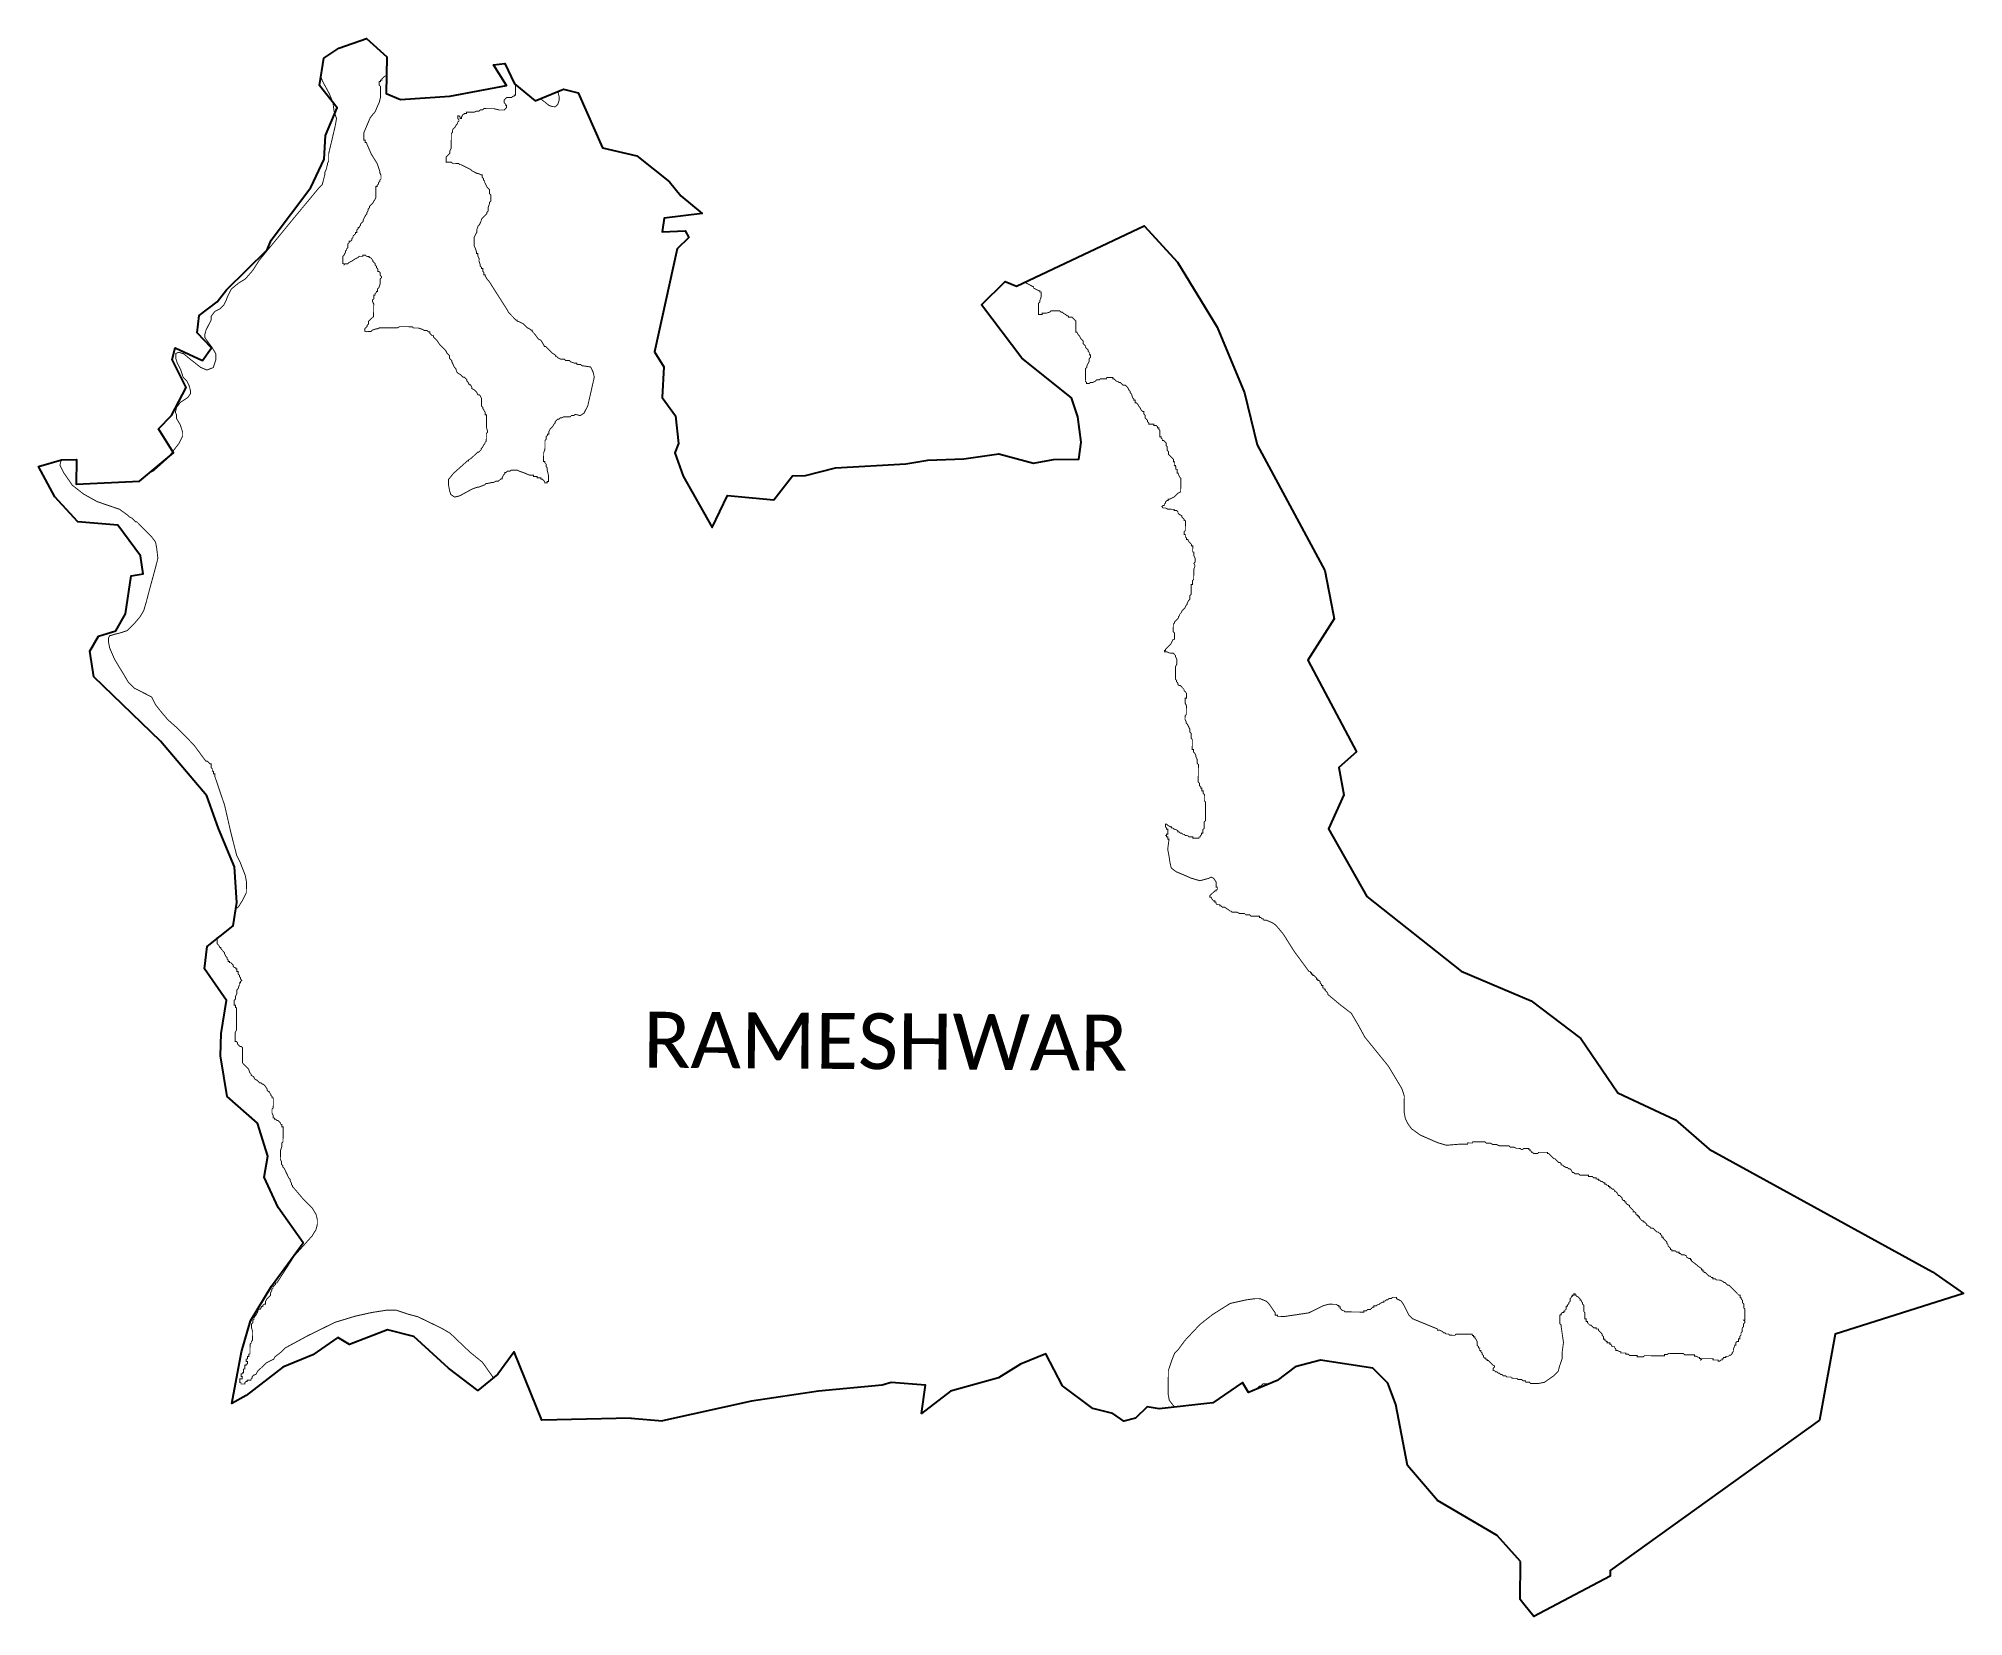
# Model space of a CAD drawing. Header units: metres. Extents: x 319749 to 325959, y 1825850 to 1830940.
import ezdxf

# ---------------------------------------------------------------- set-up
doc = ezdxf.new("R2010")
doc.units = ezdxf.units.M
for name, color, linetype in [('HAZARDS LINE', 1, 'Continuous'), ('village', 3, 'Continuous'), ('VILLAGE NAME', 250, 'Continuous')]:
    doc.layers.add(name, color=color, linetype=linetype)
doc.styles.get("Standard").update_dxf_attribs({"font": 'simplex.shx'})

msp = doc.modelspace()

# ---------------------------------------------------------------- texts
at = {"layer": 'VILLAGE NAME', "insert": (321700.3, 1827801.3), "char_height": 180.345, "attachment_point": 1, "rotation": 359.61391}
msp.add_mtext_dynamic_manual_height_columns('{\\fCalibri|b0|i0|c0|p34;RAMESHWAR}', width=1779.605, gutter_width=901.7, heights=[0], dxfattribs=at)

# ---------------------------------------------------------------- linework, layer by layer
at = {"color": 3, "true_color": 0x00ff00, "flags": 128}
msp.add_lwpolyline([(321659.6, 1826490.3), (321761.3, 1826481.9)], dxfattribs=at)
at = {"layer": 'HAZARDS LINE', "lineweight": 18, "const_width": 3}
for points in [[(320106.5, 1829539.2), (320120.2, 1829545.9), (320164.9, 1829585.8), (320201.6, 1829633.9), (320213.9, 1829658), (320214, 1829670.1), (320206.1, 1829694.3), (320194.2, 1829714.6), (320194.3, 1829726.7), (320190.3, 1829734.8), (320194.5, 1829750.9), (320206.7, 1829766.9), (320231, 1829782.8), (320239.2, 1829794.9), (320239.3, 1829802.9), (320235.4, 1829819.1), (320227.4, 1829835.3), (320215.5, 1829847.5), (320207.6, 1829871.7), (320195.7, 1829896), (320191.8, 1829908.2), (320191.9, 1829924.3), (320200, 1829928.2), (320216.1, 1829924.1), (320236.1, 1829907.8), (320272.2, 1829879.3), (320292.2, 1829871), (320312.5, 1829878.9), (320320.7, 1829903), (320320.9, 1829923.2), (320309, 1829943.5), (320285.1, 1829975.9), (320285.1, 1829984), (320289.3, 1830000.1), (320305.7, 1830032.2), (320305.8, 1830044.3), (320318, 1830060.3), (320334.2, 1830068.2), (320346.4, 1830080.2), (320354.6, 1830096.3), (320358.7, 1830108.4), (320371, 1830132.4), (320395.4, 1830152.4), (320415.6, 1830164.3), (320440, 1830192.3), (320460.5, 1830224.4), (320562.3, 1830348.6), (320651.9, 1830456.7), (320664.1, 1830468.7), (320672.4, 1830500.9), (320672.5, 1830508.9), (320676.5, 1830516.9), (320680.7, 1830533), (320680.7, 1830537.1), (320684.8, 1830545.1), (320685, 1830569.3), (320705.9, 1830657.8), (320710.2, 1830682), (320702.3, 1830706.2), (320698.5, 1830734.5), (320686.7, 1830762.8), (320666.8, 1830799.3), (320659.7, 1830816.2)], [(320871, 1830821), (320864.5, 1830817.8), (320856.4, 1830809.8), (320856.3, 1830805.7), (320852.3, 1830805.8), (320852.3, 1830801.7), (320848.2, 1830801.8), (320848.1, 1830789.7), (320852.1, 1830785.6), (320851.8, 1830749.3), (320847.7, 1830733.2), (320843.6, 1830725.2), (320835.3, 1830705.1), (320819, 1830685.1), (320798.5, 1830636.9), (320798.3, 1830612.7), (320802.3, 1830612.7), (320802.2, 1830604.6), (320806.3, 1830604.6), (320822.1, 1830568.1), (320842, 1830535.7), (320849.8, 1830511.5), (320849.8, 1830507.4), (320853.8, 1830499.3), (320853.7, 1830487.2), (320849.6, 1830483.2), (320849.6, 1830479.2), (320845.5, 1830475.2), (320845.5, 1830471.2), (320841.4, 1830467.2), (320841.4, 1830463.2), (320837.3, 1830463.2), (320837, 1830426.9), (320832.9, 1830418.9), (320828.9, 1830414.9), (320828.8, 1830410.9), (320824.8, 1830406.9), (320816.7, 1830398.9), (320816.6, 1830394.8), (320812.6, 1830390.8), (320812.5, 1830386.8), (320808.4, 1830378.8), (320808.4, 1830374.7), (320804.3, 1830370.7), (320800.2, 1830362.7), (320796.1, 1830354.7), (320796.1, 1830350.6), (320792, 1830346.6), (320788, 1830342.7), (320787.9, 1830338.6), (320783.9, 1830334.6), (320783.8, 1830330.6), (320779.8, 1830330.6), (320779.8, 1830326.6), (320775.7, 1830322.6), (320775.6, 1830314.5), (320771.6, 1830314.6), (320771.6, 1830310.5), (320767.5, 1830306.5), (320763.4, 1830302.5), (320763.4, 1830298.5), (320759.3, 1830294.5), (320759.3, 1830290.5), (320755.3, 1830286.5), (320751.2, 1830286.5), (320751.2, 1830282.5), (320747.1, 1830278.5), (320747, 1830266.4), (320743, 1830262.4), (320742.9, 1830258.4), (320738.9, 1830254.4), (320738.8, 1830250.3), (320734.7, 1830242.3), (320730.7, 1830238.3), (320730.5, 1830214.1), (320734.5, 1830214.1), (320734.5, 1830210), (320738.5, 1830214), (320746.6, 1830214), (320750.6, 1830218), (320758.7, 1830221.9), (320770.9, 1830229.9), (320779, 1830233.9), (320783.1, 1830237.9), (320795.2, 1830237.8), (320795.2, 1830241.8), (320803.3, 1830241.7), (320807.2, 1830237.7), (320815.3, 1830237.6), (320815.3, 1830233.6), (320819.3, 1830233.5), (320823.3, 1830229.5), (320827.3, 1830225.4), (320827.3, 1830221.4), (320835.3, 1830213.2), (320835.2, 1830209.2), (320839.2, 1830205.1), (320839.2, 1830201.1), (320843.2, 1830197), (320843.1, 1830189), (320847.2, 1830188.9), (320851.2, 1830184.9), (320851.1, 1830176.8), (320855.1, 1830172.8), (320855, 1830168.7), (320851, 1830164.7), (320850.9, 1830148.6), (320846.7, 1830136.5), (320842.7, 1830132.5), (320842.6, 1830124.5), (320838.6, 1830124.5), (320838.5, 1830120.5), (320834.5, 1830116.5), (320834.4, 1830112.5), (320830.4, 1830112.5), (320830.3, 1830100.4), (320826.2, 1830096.4), (320826.2, 1830092.4), (320830.2, 1830084.3), (320829.8, 1830043.9), (320825.8, 1830040), (320817.6, 1830032), (320813.6, 1830028), (320813.5, 1830019.9), (320809.4, 1830015.9), (320809.4, 1830011.9), (320805.3, 1830007.9), (320801.3, 1830003.9), (320801.2, 1829995.8), (320805.2, 1829995.8), (320821.4, 1829995.6), (320825.4, 1829999.6), (320837.5, 1830003.6), (320841.6, 1830003.5), (320849.7, 1830007.5), (320906.1, 1830007), (320914.2, 1830011), (320954.5, 1830010.7), (320958.5, 1830006.6), (320974.6, 1830006.5), (320986.7, 1830002.3), (320994.7, 1829998.2), (321002.8, 1829998.2), (321006.8, 1829994.1), (321010.8, 1829994.1), (321010.8, 1829990), (321014.8, 1829986), (321018.8, 1829981.9), (321022.8, 1829981.9), (321022.8, 1829977.8), (321030.8, 1829969.7), (321034.8, 1829965.6), (321042.7, 1829953.5), (321050.7, 1829945.3), (321054.7, 1829941.3), (321058.7, 1829937.2), (321062.7, 1829933.2), (321066.7, 1829925.1), (321070.7, 1829921), (321074.7, 1829916.9), (321074.6, 1829908.9), (321078.6, 1829904.8), (321082.6, 1829900.7), (321082.6, 1829896.7), (321090.5, 1829880.5), (321094.5, 1829876.4), (321098.4, 1829864.3), (321102.4, 1829860.2), (321110.4, 1829856.1), (321118.4, 1829848), (321122.5, 1829848), (321130.5, 1829839.9), (321130.4, 1829835.8), (321134.4, 1829831.8), (321138.4, 1829823.7), (321142.4, 1829823.6), (321146.4, 1829815.5), (321146.3, 1829811.5), (321154.4, 1829807.4), (321158.4, 1829803.3), (321162.4, 1829799.3), (321166.3, 1829791.2), (321170.4, 1829791.1), (321174.4, 1829787.1), (321178.3, 1829779), (321178.3, 1829774.9), (321178.2, 1829762.9), (321178.1, 1829754.8), (321182.1, 1829750.7), (321182.1, 1829746.7), (321190, 1829734.5), (321190, 1829726.5), (321194, 1829726.4), (321193.9, 1829718.4), (321193.9, 1829714.3), (321193.9, 1829710.3), (321193.8, 1829702.2), (321193.7, 1829690.2), (321193.7, 1829686.1), (321197.6, 1829674), (321197.6, 1829670), (321193.5, 1829666), (321193.4, 1829653.9), (321193.4, 1829649.8), (321193.3, 1829645.8), (321193.3, 1829641.8), (321189.2, 1829637.8), (321189.2, 1829633.7), (321185.1, 1829629.7), (321181, 1829621.7), (321177, 1829617.7), (321176.9, 1829613.7), (321172.9, 1829609.7), (321168.8, 1829605.7), (321164.8, 1829605.7), (321160.7, 1829601.7), (321156.7, 1829597.7), (321152.6, 1829593.7), (321144.5, 1829585.7), (321136.4, 1829581.8), (321136.3, 1829577.7), (321132.3, 1829577.8), (321087.6, 1829537.8), (321071.3, 1829517.8), (321071.2, 1829501.7), (321075.1, 1829481.5), (321079, 1829469.4), (321091, 1829461.2), (321107.2, 1829465.1), (321143.6, 1829484.9), (321151.7, 1829488.9), (321163.8, 1829492.8), (321167.9, 1829492.8), (321188.1, 1829500.7), (321192.2, 1829504.7), (321196.2, 1829504.7), (321212.4, 1829508.6), (321216.4, 1829508.5), (321224.5, 1829512.5), (321228.5, 1829512.5), (321232.5, 1829512.4), (321236.6, 1829516.4), (321240.7, 1829520.4), (321244.7, 1829520.4), (321244.7, 1829524.4), (321248.8, 1829532.5), (321252.9, 1829536.5), (321252.9, 1829540.5), (321257, 1829540.4), (321261, 1829544.4), (321265.1, 1829544.4), (321269.1, 1829544.4), (321273.2, 1829548.4), (321277.2, 1829548.3), (321281.2, 1829548.3), (321285.2, 1829548.3), (321289.3, 1829548.2), (321293.3, 1829548.2), (321301.3, 1829544.1), (321313.4, 1829540), (321333.5, 1829531.7), (321345.6, 1829531.6), (321345.5, 1829527.6), (321353.6, 1829527.5), (321357.6, 1829527.5), (321357.6, 1829523.5), (321361.6, 1829523.5), (321369.7, 1829523.4), (321369.7, 1829519.4), (321373.7, 1829519.3), (321377.7, 1829515.3), (321381.7, 1829511.2), (321381.6, 1829507.2), (321385.7, 1829507.1), (321389.7, 1829507.1), (321389.7, 1829511.1), (321393.8, 1829511.1), (321393.8, 1829515.1), (321393.8, 1829519.1), (321393.9, 1829523.2), (321393.9, 1829531.2), (321390, 1829547.4), (321390.1, 1829551.4), (321390.1, 1829555.5), (321386.1, 1829559.5), (321386.1, 1829563.6), (321386.2, 1829567.6), (321382.2, 1829571.7), (321382.2, 1829575.7), (321378.2, 1829575.7), (321378.2, 1829579.8), (321378.3, 1829583.8), (321378.3, 1829587.8), (321378.3, 1829591.9), (321378.4, 1829603.9), (321382.6, 1829616), (321382.7, 1829636.2), (321382.8, 1829644.2), (321386.9, 1829648.2), (321386.9, 1829652.3), (321386.9, 1829656.3), (321391, 1829660.3), (321391, 1829664.3), (321395.1, 1829664.3), (321395.1, 1829672.3), (321399.2, 1829680.4), (321407.3, 1829688.4), (321411.4, 1829696.4), (321415.5, 1829700.4), (321415.5, 1829704.4), (321419.6, 1829708.4), (321423.7, 1829712.4), (321427.7, 1829712.4), (321431.8, 1829716.4), (321435.8, 1829716.4), (321443.9, 1829720.3), (321447.9, 1829720.3), (321452, 1829720.3), (321456, 1829720.2), (321460, 1829720.2), (321464, 1829720.2), (321468.1, 1829724.2), (321476.2, 1829724.1), (321480.2, 1829728.1), (321496.3, 1829723.9), (321508.5, 1829731.9), (321520.8, 1829756), (321529.1, 1829792.2), (321541.7, 1829848.5), (321537.8, 1829864.7), (321529.9, 1829880.9), (321501.7, 1829885.1), (321497.7, 1829889.2), (321493.7, 1829889.2), (321485.6, 1829889.3), (321485.6, 1829893.3), (321477.6, 1829893.4), (321465.5, 1829897.5), (321461.5, 1829901.6), (321457.5, 1829901.6), (321453.5, 1829901.7), (321449.4, 1829901.7), (321445.4, 1829905.8), (321441.4, 1829905.8), (321437.4, 1829905.8), (321433.3, 1829905.9), (321425.3, 1829910), (321421.3, 1829914), (321417.3, 1829914.1), (321417.3, 1829918.1), (321405.3, 1829926.3), (321401.3, 1829930.3), (321397.3, 1829934.4), (321389.3, 1829942.5), (321385.3, 1829946.6), (321381.3, 1829946.6), (321377.3, 1829954.7), (321369.4, 1829966.9), (321361.3, 1829971), (321349.4, 1829987.2), (321341.4, 1829995.3), (321341.4, 1829999.4), (321337.4, 1829999.4), (321333.4, 1830003.5), (321325.4, 1830007.6), (321313.4, 1830019.8), (321305.3, 1830023.9), (321297.3, 1830028), (321293.3, 1830028), (321293.3, 1830032), (321289.3, 1830032.1), (321277.3, 1830044.3), (321273.3, 1830048.3), (321269.3, 1830052.4), (321265.3, 1830056.4), (321261.3, 1830064.5), (321209.6, 1830145.6), (321201.6, 1830157.8), (321197.6, 1830161.8), (321189.7, 1830174), (321189.7, 1830178), (321185.7, 1830178.1), (321185.7, 1830186.1), (321181.8, 1830190.2), (321181.8, 1830198.3), (321177.8, 1830198.3), (321177.8, 1830202.3), (321173.8, 1830206.4), (321173.9, 1830210.4), (321169.9, 1830222.5), (321170, 1830230.6), (321166, 1830238.7), (321166.1, 1830242.7), (321166.1, 1830246.8), (321162.1, 1830246.8), (321162.1, 1830250.8), (321158.2, 1830263), (321154.2, 1830271.1), (321154.2, 1830275.1), (321154.3, 1830279.1), (321154.3, 1830283.2), (321154.3, 1830287.2), (321154.4, 1830291.2), (321154.4, 1830299.3), (321158.5, 1830307.3), (321162.6, 1830315.3), (321162.7, 1830323.4), (321166.8, 1830335.5), (321170.9, 1830339.5), (321175, 1830347.5), (321179.1, 1830359.6), (321183.2, 1830363.5), (321191.3, 1830371.5), (321195.4, 1830375.5), (321195.4, 1830379.6), (321199.5, 1830383.6), (321199.5, 1830387.6), (321199.6, 1830395.7), (321203.7, 1830407.7), (321203.8, 1830411.8), (321207.8, 1830415.8), (321207.9, 1830423.8), (321208, 1830431.9), (321208, 1830435.9), (321204, 1830440), (321204, 1830444), (321204.1, 1830452.1), (321200.1, 1830456.1), (321196.1, 1830460.2), (321192.1, 1830468.3), (321188.2, 1830476.4), (321188.2, 1830480.4), (321184.2, 1830484.5), (321184.2, 1830488.5), (321180.2, 1830492.6), (321180.3, 1830496.6), (321180.3, 1830500.7), (321176.3, 1830500.7), (321168.2, 1830504.8), (321164.2, 1830504.8), (321156.2, 1830508.9), (321148.2, 1830513), (321144.2, 1830517.1), (321128.1, 1830525.3), (321112, 1830533.5), (321108, 1830533.5), (321104, 1830537.6), (321100, 1830537.6), (321091.9, 1830537.7), (321087.9, 1830537.7), (321083.9, 1830537.7), (321079.9, 1830541.8), (321071.8, 1830541.9), (321067.8, 1830541.9), (321063.7, 1830541.9), (321063.8, 1830546), (321063.8, 1830550), (321063.8, 1830554), (321063.9, 1830558.1), (321067.9, 1830562.1), (321072, 1830566.1), (321076.1, 1830570.1), (321076.1, 1830578.1), (321080.2, 1830586.2), (321080.3, 1830590.2), (321080.3, 1830594.2), (321080.3, 1830598.2), (321080.4, 1830602.3), (321080.4, 1830606.3), (321080.4, 1830610.3), (321080.5, 1830614.4), (321080.5, 1830618.4), (321080.5, 1830622.4), (321080.6, 1830626.5), (321080.6, 1830634.5), (321084.7, 1830638.5), (321084.8, 1830646.6), (321088.8, 1830650.6), (321092.9, 1830654.6), (321097, 1830662.6), (321101.1, 1830666.6), (321101.1, 1830670.6), (321105.2, 1830674.6), (321105.2, 1830678.7), (321101.2, 1830682.7), (321101.2, 1830686.8), (321101.3, 1830690.8), (321105.3, 1830690.8), (321109.3, 1830686.7), (321109.3, 1830682.7), (321113.3, 1830682.6), (321113.3, 1830686.7), (321117.4, 1830694.7), (321121.5, 1830694.7), (321121.5, 1830698.7), (321129.6, 1830698.6), (321129.6, 1830702.7), (321133.6, 1830702.6), (321137.6, 1830702.6), (321145.7, 1830702.5), (321153.8, 1830702.5), (321161.9, 1830706.4), (321165.9, 1830706.4), (321169.9, 1830706.4), (321174, 1830710.4), (321178, 1830710.3), (321182.1, 1830710.3), (321186.1, 1830714.3), (321190.1, 1830714.3), (321194.2, 1830714.2), (321198.2, 1830714.2), (321202.2, 1830714.2), (321206.3, 1830714.1), (321210.3, 1830714.1), (321214.3, 1830714.1), (321218.4, 1830714), (321234.5, 1830709.9), (321242.5, 1830709.8), (321246.5, 1830709.8), (321250.6, 1830709.7), (321254.6, 1830713.7), (321258.7, 1830717.7), (321258.7, 1830721.7), (321258.8, 1830725.8), (321254.7, 1830725.8), (321254.8, 1830729.8), (321250.8, 1830733.9), (321250.8, 1830737.9), (321250.8, 1830742), (321254.9, 1830746), (321259, 1830750), (321263, 1830749.9), (321267, 1830749.9), (321271.1, 1830749.9), (321275.1, 1830749.8), (321279.2, 1830753.8), (321283.2, 1830753.8), (321283.2, 1830757.8), (321287.3, 1830757.8), (321287.3, 1830761.8), (321287.3, 1830765.9), (321287.4, 1830769.9), (321287.5, 1830782), (321287.5, 1830786), (321287.5, 1830790), (321287.5, 1830791.9)], [(321368.1, 1830746.4), (321395.8, 1830724.6), (321407.9, 1830720.5), (321415.9, 1830720.4), (321424.1, 1830728.4), (321428.2, 1830740.5), (321428.3, 1830752.6), (321424.4, 1830768.7), (321423.8, 1830769.3)], [(322929.9, 1830154), (322951, 1830143.2), (322959.1, 1830139.1), (322959, 1830135.1), (322975.1, 1830126.9), (322979.1, 1830126.8), (322979.1, 1830122.8), (322983.1, 1830122.8), (322983.1, 1830118.7), (322983, 1830114.7), (322983, 1830110.7), (322983, 1830106.6), (322978.8, 1830094.6), (322978.8, 1830090.6), (322974.7, 1830086.6), (322974.7, 1830078.5), (322974.6, 1830074.5), (322974.6, 1830066.4), (322974.5, 1830058.3), (322974.5, 1830054.3), (322974.4, 1830050.3), (322978.5, 1830050.2), (322982.5, 1830050.2), (322986.5, 1830050.2), (322986.6, 1830054.2), (322994.6, 1830054.1), (322998.7, 1830054.1), (323010.8, 1830058), (323014.9, 1830062), (323018.9, 1830062), (323022.9, 1830062), (323026.9, 1830061.9), (323031, 1830061.9), (323035, 1830061.9), (323039, 1830061.8), (323043.1, 1830061.8), (323047.1, 1830057.7), (323051.1, 1830057.7), (323055.1, 1830053.6), (323063.1, 1830049.5), (323067.1, 1830045.5), (323071.2, 1830045.4), (323071.1, 1830041.4), (323075.2, 1830041.4), (323079.2, 1830041.3), (323083.2, 1830041.3), (323087.2, 1830037.2), (323091.2, 1830033.2), (323095.2, 1830029.1), (323095.2, 1830025.1), (323095.1, 1830021), (323095.1, 1830017), (323095.1, 1830013), (323095, 1830009), (323095, 1830004.9), (323095, 1830000.9), (323094.9, 1829996.9), (323094.9, 1829992.8), (323098.9, 1829992.8), (323102.9, 1829984.7), (323106.9, 1829980.6), (323110.9, 1829972.5), (323114.9, 1829968.5), (323118.9, 1829964.4), (323118.8, 1829956.3), (323122.8, 1829952.3), (323126.8, 1829948.2), (323126.7, 1829944.2), (323130.7, 1829940.1), (323134.7, 1829936), (323134.7, 1829932), (323138.7, 1829928), (323138.7, 1829923.9), (323138.6, 1829919.9), (323142.7, 1829919.9), (323142.6, 1829915.8), (323142.6, 1829911.8), (323138.5, 1829907.8), (323138.5, 1829903.8), (323138.5, 1829899.7), (323130.3, 1829883.7), (323130.2, 1829879.6), (323126.2, 1829875.6), (323126.1, 1829871.6), (323126.1, 1829863.5), (323126, 1829859.5), (323126, 1829855.5), (323125.9, 1829847.4), (323125.9, 1829843.4), (323125.8, 1829835.3), (323129.8, 1829831.3), (323129.8, 1829827.2), (323133.8, 1829827.2), (323137.9, 1829827.2), (323141.9, 1829831.2), (323146, 1829831.1), (323150, 1829831.1), (323158.1, 1829835.1), (323162.2, 1829839.1), (323166.2, 1829839), (323170.2, 1829839), (323174.3, 1829843), (323178.3, 1829843), (323182.3, 1829842.9), (323186.4, 1829842.9), (323190.4, 1829842.9), (323194.4, 1829842.8), (323194.5, 1829846.9), (323202.5, 1829846.8), (323206.6, 1829846.7), (323210.6, 1829846.7), (323214.6, 1829846.7), (323214.6, 1829842.7), (323218.6, 1829842.6), (323222.6, 1829838.6), (323226.6, 1829834.5), (323230.6, 1829834.5), (323234.6, 1829830.4), (323238.7, 1829830.4), (323242.7, 1829826.3), (323246.7, 1829822.2), (323250.7, 1829822.2), (323254.7, 1829822.2), (323258.7, 1829818.1), (323262.7, 1829814), (323266.7, 1829805.9), (323270.7, 1829801.9), (323270.6, 1829797.8), (323274.6, 1829793.8), (323278.6, 1829781.6), (323282.6, 1829777.6), (323282.5, 1829773.5), (323286.6, 1829773.5), (323286.5, 1829765.4), (323290.5, 1829765.4), (323294.5, 1829761.3), (323298.5, 1829753.3), (323302.5, 1829749.2), (323306.5, 1829741.1), (323310.5, 1829737), (323314.5, 1829737), (323314.4, 1829728.9), (323318.4, 1829724.9), (323318.3, 1829716.8), (323322.3, 1829712.7), (323326.3, 1829708.7), (323326.3, 1829704.6), (323330.3, 1829700.6), (323330.3, 1829696.5), (323334.3, 1829696.5), (323338.3, 1829696.5), (323342.4, 1829696.4), (323346.4, 1829696.4), (323346.4, 1829692.4), (323350.4, 1829692.3), (323354.4, 1829692.3), (323358.4, 1829688.2), (323358.4, 1829684.2), (323362.4, 1829684.2), (323362.4, 1829680.1), (323366.4, 1829676.1), (323366.3, 1829668), (323366.2, 1829655.9), (323370.2, 1829655.9), (323370.2, 1829651.9), (323374.2, 1829647.8), (323374.2, 1829643.8), (323378.2, 1829643.7), (323382.2, 1829639.7), (323386.2, 1829635.6), (323386.2, 1829631.6), (323386.1, 1829627.5), (323390.1, 1829623.5), (323390.1, 1829615.4), (323390, 1829611.4), (323394, 1829607.3), (323394, 1829603.3), (323394, 1829599.2), (323398, 1829595.2), (323406, 1829587.1), (323409.9, 1829583), (323409.9, 1829579), (323409.9, 1829574.9), (323413.9, 1829574.9), (323413.9, 1829570.9), (323413.8, 1829566.8), (323413.8, 1829562.8), (323417.8, 1829562.8), (323413.8, 1829562.8), (323417.8, 1829558.7), (323417.8, 1829554.7), (323417.7, 1829550.7), (323421.8, 1829550.6), (323421.7, 1829542.6), (323421.7, 1829538.5), (323425.7, 1829538.5), (323425.7, 1829534.5), (323429.6, 1829526.4), (323433.6, 1829522.3), (323433.6, 1829518.3), (323433.5, 1829510.2), (323433.5, 1829506.2), (323433.4, 1829498.1), (323433.4, 1829494.1), (323433.4, 1829490.1), (323433.3, 1829486), (323433.3, 1829482), (323433.3, 1829478), (323425.2, 1829474), (323421.1, 1829470), (323413, 1829462), (323404.9, 1829458), (323396.8, 1829454.1), (323392.7, 1829454.1), (323392.7, 1829450.1), (323388.7, 1829450.1), (323384.6, 1829446.1), (323384.6, 1829442.1), (323380.5, 1829438.1), (323380.5, 1829434.1), (323376.5, 1829434.1), (323372.4, 1829430.1), (323376.4, 1829426), (323384.5, 1829426), (323392.5, 1829421.9), (323400.5, 1829421.8), (323408.6, 1829421.7), (323412.6, 1829421.7), (323412.6, 1829417.7), (323416.6, 1829417.6), (323420.7, 1829417.6), (323424.7, 1829413.5), (323424.6, 1829409.5), (323428.6, 1829405.4), (323436.7, 1829401.3), (323436.6, 1829397.3), (323440.6, 1829393.2), (323444.6, 1829389.2), (323444.6, 1829385.1), (323448.6, 1829385.1), (323448.6, 1829381.1), (323448.5, 1829377), (323448.5, 1829373), (323448.4, 1829365), (323448.4, 1829360.9), (323448.4, 1829356.9), (323448.3, 1829352.9), (323444.3, 1829348.9), (323444.2, 1829344.8), (323444.2, 1829340.8), (323448.2, 1829340.8), (323448.2, 1829336.7), (323448.2, 1829332.7), (323452.2, 1829328.6), (323452.1, 1829324.6), (323456.2, 1829324.6), (323460.1, 1829316.5), (323464.1, 1829312.4), (323468.1, 1829308.3), (323468.1, 1829304.3), (323472.1, 1829304.3), (323472.1, 1829296.2), (323472, 1829292.2), (323472, 1829284.1), (323476, 1829284.1), (323476, 1829280.1), (323475.9, 1829276), (323475.9, 1829272), (323479.9, 1829263.9), (323479.8, 1829259.9), (323479.8, 1829255.8), (323479.7, 1829251.8), (323475.7, 1829247.8), (323479.6, 1829239.7), (323475.5, 1829227.6), (323475.5, 1829223.6), (323475.3, 1829207.5), (323475.3, 1829203.5), (323475.3, 1829199.4), (323475.2, 1829195.4), (323471.2, 1829191.4), (323471.1, 1829183.3), (323471.1, 1829179.3), (323467.1, 1829179.3), (323467, 1829175.3), (323467, 1829171.3), (323466.9, 1829159.2), (323466.9, 1829155.1), (323466.8, 1829151.1), (323466.8, 1829147.1), (323462.7, 1829143.1), (323462.7, 1829139.1), (323462.7, 1829135), (323462.6, 1829131), (323458.6, 1829127), (323454.5, 1829119), (323454.4, 1829114.9), (323450.4, 1829110.9), (323446.3, 1829102.9), (323438.1, 1829094.9), (323434, 1829086.9), (323430, 1829082.9), (323429.9, 1829078.8), (323425.9, 1829074.9), (323425.8, 1829070.8), (323417.7, 1829062.8), (323413.6, 1829058.8), (323413.6, 1829054.8), (323409.5, 1829050.8), (323409.5, 1829046.8), (323409.5, 1829042.7), (323409.4, 1829038.7), (323409.4, 1829034.7), (323409.4, 1829030.6), (323409.3, 1829026.6), (323413.3, 1829022.5), (323413.3, 1829014.5), (323413.2, 1829010.4), (323413.2, 1829006.4), (323413.2, 1829002.4), (323409.1, 1829002.4), (323405, 1828994.4), (323400.9, 1828986.4), (323396.9, 1828982.4), (323392.8, 1828978.4), (323388.8, 1828974.4), (323384.7, 1828970.4), (323384.7, 1828966.3), (323380.6, 1828966.4), (323380.6, 1828962.3), (323384.6, 1828962.3), (323388.7, 1828962.3), (323396.7, 1828958.2), (323400.7, 1828958.1), (323404.7, 1828958.1), (323408.8, 1828958.1), (323412.8, 1828954), (323416.8, 1828949.9), (323416.7, 1828945.9), (323420.7, 1828937.8), (323420.7, 1828933.8), (323420.6, 1828921.7), (323416.5, 1828913.7), (323416.4, 1828905.6), (323416.4, 1828901.6), (323416.3, 1828897.5), (323416.3, 1828893.5), (323416.3, 1828889.5), (323416.2, 1828885.4), (323416.2, 1828881.4), (323416.2, 1828877.4), (323416.1, 1828873.3), (323420.1, 1828869.3), (323420.1, 1828865.2), (323424.1, 1828861.2), (323424.1, 1828857.1), (323428.1, 1828853.1), (323432.1, 1828853.1), (323436.1, 1828849), (323440.1, 1828844.9), (323444.1, 1828840.9), (323444, 1828836.8), (323448, 1828832.8), (323452, 1828828.7), (323452, 1828824.7), (323452, 1828820.6), (323451.9, 1828816.6), (323451.9, 1828812.6), (323447.9, 1828812.6), (323447.8, 1828808.6), (323447.8, 1828804.5), (323447.8, 1828800.5), (323447.7, 1828796.5), (323451.7, 1828788.4), (323451.7, 1828784.3), (323451.6, 1828776.3), (323451.6, 1828772.3), (323451.5, 1828768.2), (323451.5, 1828760.2), (323447.4, 1828756.2), (323447.4, 1828752.1), (323447.3, 1828748.1), (323447.3, 1828744.1), (323451.3, 1828736), (323451.2, 1828731.9), (323455.2, 1828727.9), (323463.2, 1828711.7), (323463.1, 1828703.6), (323467.1, 1828699.6), (323467.1, 1828695.5), (323467, 1828691.5), (323467, 1828687.5), (323467, 1828683.4), (323470.9, 1828679.4), (323470.9, 1828675.3), (323470.9, 1828671.3), (323470.8, 1828667.3), (323470.8, 1828663.2), (323470.8, 1828659.2), (323470.7, 1828655.2), (323470.7, 1828651.1), (323470.7, 1828647.1), (323474.7, 1828647.1), (323474.7, 1828643), (323474.6, 1828639), (323478.6, 1828634.9), (323482.6, 1828626.9), (323482.6, 1828622.8), (323486.5, 1828614.7), (323486.5, 1828610.7), (323486.5, 1828606.7), (323486.4, 1828602.6), (323490.4, 1828598.6), (323490.4, 1828594.5), (323490.4, 1828590.5), (323490.3, 1828586.5), (323490.3, 1828582.4), (323490.3, 1828578.4), (323490.2, 1828574.4), (323490.2, 1828570.3), (323490.1, 1828558.2), (323490.1, 1828554.2), (323490, 1828546.2), (323490, 1828542.1), (323494, 1828538.1), (323493.9, 1828534), (323493.9, 1828530), (323497.9, 1828525.9), (323497.9, 1828521.9), (323501.9, 1828521.9), (323501.9, 1828517.8), (323501.8, 1828513.8), (323505.8, 1828513.8), (323505.8, 1828509.7), (323505.8, 1828505.7), (323509.8, 1828501.6), (323509.7, 1828497.6), (323509.7, 1828493.6), (323509.7, 1828489.5), (323509.6, 1828485.5), (323509.6, 1828481.5), (323513.6, 1828477.4), (323513.6, 1828473.4), (323513.5, 1828469.4), (323513.5, 1828465.3), (323513.5, 1828461.3), (323513.4, 1828457.3), (323513.4, 1828453.2), (323513.4, 1828449.2), (323513.3, 1828445.2), (323513.3, 1828441.1), (323513.3, 1828437.1), (323513.2, 1828433.1), (323513.2, 1828429), (323513.2, 1828425), (323513.1, 1828421), (323513.1, 1828416.9), (323509, 1828412.9), (323509, 1828408.9), (323509, 1828404.9), (323508.9, 1828400.9), (323508.9, 1828396.8), (323508.9, 1828392.8), (323504.8, 1828388.8), (323504.8, 1828384.8), (323504.7, 1828380.7), (323504.7, 1828376.7), (323500.7, 1828376.7), (323500.6, 1828372.7), (323496.6, 1828368.7), (323496.5, 1828364.7), (323492.5, 1828364.7), (323492.5, 1828360.7), (323488.5, 1828360.7), (323484.4, 1828360.7), (323480.4, 1828360.8), (323476.4, 1828360.8), (323472.3, 1828360.8), (323472.4, 1828364.9), (323468.3, 1828364.9), (323464.3, 1828364.9), (323460.3, 1828365), (323456.3, 1828369), (323452.2, 1828369.1), (323448.2, 1828369.1), (323444.2, 1828373.2), (323440.2, 1828373.2), (323436.2, 1828377.3), (323432.2, 1828377.3), (323428.2, 1828381.4), (323424.1, 1828381.4), (323424.2, 1828385.4), (323416.1, 1828389.5), (323412.1, 1828389.6), (323408.1, 1828393.6), (323404.1, 1828393.7), (323404.1, 1828397.7), (323400.1, 1828397.7), (323392, 1828401.8), (323388, 1828405.9), (323384, 1828405.9), (323384, 1828401.9), (323383.9, 1828397.9), (323387.9, 1828393.8), (323387.9, 1828389.8), (323391.9, 1828389.7), (323391.9, 1828381.7), (323391.8, 1828377.6), (323391.8, 1828373.6), (323387.8, 1828373.6), (323387.7, 1828369.6), (323383.7, 1828369.6), (323387.7, 1828369.6), (323387.7, 1828365.6), (323391.7, 1828365.5), (323391.7, 1828361.5), (323391.7, 1828357.5), (323395.7, 1828357.4), (323391.4, 1828325.2), (323395.3, 1828305), (323399.1, 1828280.8), (323403, 1828264.7), (323419, 1828252.4), (323439.1, 1828244.2), (323467.2, 1828231.9), (323495.4, 1828223.6), (323523.7, 1828231.4), (323531.7, 1828235.4), (323539.8, 1828231.3), (323547.7, 1828219.1), (323547.7, 1828215.1), (323547.7, 1828211), (323547.6, 1828207), (323547.6, 1828203), (323551.6, 1828202.9), (323551.6, 1828198.9), (323551.6, 1828194.9), (323547.5, 1828194.9), (323547.5, 1828190.9), (323543.5, 1828190.9), (323539.4, 1828186.9), (323535.3, 1828182.9), (323531.3, 1828178.9), (323527.2, 1828174.9), (323527.2, 1828170.9), (323531.2, 1828170.9), (323535.2, 1828162.8), (323539.2, 1828158.7), (323543.2, 1828158.7), (323543.2, 1828154.6), (323547.2, 1828154.6), (323547.2, 1828150.6), (323551.2, 1828146.5), (323555.2, 1828146.5), (323559.2, 1828146.4), (323559.2, 1828142.4), (323563.2, 1828142.4), (323567.2, 1828138.3), (323571.3, 1828138.3), (323575.3, 1828138.2), (323587.3, 1828130.1), (323591.3, 1828126), (323595.3, 1828126), (323599.3, 1828121.9), (323603.4, 1828121.9), (323607.4, 1828121.8), (323611.4, 1828121.8), (323615.5, 1828121.8), (323623.5, 1828117.7), (323627.5, 1828117.6), (323631.5, 1828117.6), (323635.6, 1828117.6), (323639.6, 1828117.5), (323643.6, 1828113.5), (323647.6, 1828113.4), (323651.7, 1828113.4), (323655.7, 1828113.4), (323659.7, 1828109.3), (323663.7, 1828109.3), (323667.8, 1828109.2), (323671.8, 1828109.2), (323675.8, 1828109.2), (323679.8, 1828109.1), (323683.9, 1828109.1), (323687.9, 1828109.1), (323687.9, 1828105), (323691.9, 1828105), (323695.9, 1828100.9), (323699.9, 1828100.9), (323699.9, 1828096.9), (323703.9, 1828096.8), (323708, 1828096.8), (323728.1, 1828088.6), (323740.1, 1828080.4), (323764, 1828052), (323799.8, 1827995.2), (323847.7, 1827930.3), (323851.7, 1827930.3), (323851.7, 1827926.3), (323855.7, 1827926.2), (323855.7, 1827922.2), (323859.7, 1827922.2), (323859.7, 1827918.1), (323863.7, 1827918.1), (323867.7, 1827914), (323871.7, 1827910), (323871.7, 1827906), (323875.7, 1827905.9), (323875.6, 1827901.9), (323879.7, 1827901.9), (323883.7, 1827897.8), (323883.6, 1827893.8), (323887.6, 1827889.7), (323887.6, 1827885.7), (323891.6, 1827885.6), (323891.6, 1827881.6), (323891.6, 1827877.6), (323895.6, 1827877.5), (323895.6, 1827873.5), (323899.6, 1827873.5), (323899.6, 1827869.4), (323903.6, 1827865.4), (323907.6, 1827861.3), (323907.5, 1827857.3), (323951.6, 1827820.6), (323983.6, 1827796.2), (324007.5, 1827755.6), (324027.3, 1827719.2), (324103.1, 1827625.8), (324146.9, 1827552.9), (324154.7, 1827528.6), (324154.5, 1827504.4), (324154.3, 1827476.2), (324158.1, 1827456), (324166.1, 1827439.8), (324178, 1827423.6), (324206.1, 1827403.2), (324262.3, 1827378.6), (324290.5, 1827370.3), (324334.8, 1827373.9), (324338.9, 1827373.9), (324342.9, 1827373.9), (324346.9, 1827373.8), (324351, 1827373.8), (324355, 1827373.8), (324359, 1827373.7), (324359.1, 1827377.8), (324363.1, 1827377.7), (324367.1, 1827377.7), (324371.1, 1827377.7), (324375.2, 1827377.6), (324375.2, 1827381.7), (324379.2, 1827381.6), (324383.3, 1827381.6), (324387.3, 1827381.6), (324391.3, 1827381.5), (324395.4, 1827381.5), (324399.4, 1827381.5), (324403.4, 1827381.4), (324407.5, 1827381.4), (324411.5, 1827381.4), (324415.5, 1827381.3), (324419.5, 1827377.3), (324427.6, 1827377.2), (324431.6, 1827377.2), (324439.6, 1827373.1), (324447.7, 1827373), (324451.7, 1827373), (324459.8, 1827368.9), (324463.8, 1827368.8), (324467.8, 1827368.8), (324471.8, 1827368.8), (324475.9, 1827368.7), (324479.9, 1827368.7), (324483.9, 1827368.7), (324488, 1827368.6), (324492, 1827368.6), (324496, 1827364.5), (324500, 1827364.5), (324504.1, 1827364.5), (324508.1, 1827364.4), (324516.1, 1827360.3), (324520.2, 1827360.3), (324524.2, 1827360.3), (324528.2, 1827360.2), (324532.2, 1827356.2), (324536.2, 1827356.1), (324540.3, 1827360.1), (324544.3, 1827360.1), (324548.4, 1827360.1), (324552.4, 1827360), (324556.4, 1827360), (324556.4, 1827356), (324560.4, 1827355.9), (324560.4, 1827351.9), (324564.4, 1827351.9), (324564.4, 1827347.8), (324568.4, 1827347.8), (324572.4, 1827343.7), (324576.4, 1827343.7), (324580.5, 1827343.7), (324584.5, 1827343.6), (324588.6, 1827347.6), (324592.6, 1827347.6), (324596.6, 1827347.6), (324600.7, 1827347.5), (324604.7, 1827347.5), (324608.7, 1827347.5), (324612.8, 1827347.4), (324616.8, 1827347.4), (324616.8, 1827343.4), (324620.8, 1827343.3), (324624.8, 1827339.3), (324628.8, 1827335.2), (324632.8, 1827331.1), (324636.8, 1827327.1), (324640.8, 1827327), (324644.8, 1827323), (324648.8, 1827318.9), (324652.8, 1827314.8), (324656.8, 1827314.8), (324660.8, 1827310.7), (324660.8, 1827306.7), (324664.8, 1827306.7), (324668.8, 1827302.6), (324676.9, 1827298.5), (324680.9, 1827298.5), (324684.9, 1827294.4), (324688.9, 1827294.4), (324692.9, 1827290.3), (324696.9, 1827282.2), (324700.9, 1827282.2), (324704.9, 1827278.1), (324708.9, 1827278.1), (324713, 1827278), (324717, 1827278), (324721, 1827273.9), (324725, 1827273.9), (324729.1, 1827273.9), (324733.1, 1827273.8), (324737.1, 1827273.8), (324741.1, 1827273.8), (324745.2, 1827273.7), (324749.2, 1827273.7), (324749.2, 1827269.7), (324753.2, 1827269.6), (324757.2, 1827269.6), (324761.3, 1827269.6), (324765.3, 1827265.5), (324769.3, 1827265.5), (324773.3, 1827265.4), (324773.3, 1827261.4), (324781.4, 1827261.3), (324781.3, 1827257.3), (324785.3, 1827257.3), (324789.3, 1827253.2), (324793.4, 1827253.2), (324797.4, 1827249.1), (324801.4, 1827249.1), (324801.4, 1827245.1), (324805.4, 1827245), (324809.4, 1827241), (324813.4, 1827240.9), (324813.4, 1827236.9), (324817.4, 1827236.9), (324817.4, 1827232.8), (324821.4, 1827232.8), (324825.4, 1827228.7), (324829.5, 1827228.7), (324833.5, 1827224.6), (324833.4, 1827220.6), (324837.4, 1827220.6), (324841.4, 1827216.5), (324845.4, 1827208.4), (324849.4, 1827208.4), (324853.4, 1827204.3), (324857.4, 1827200.2), (324857.4, 1827196.2), (324861.4, 1827192.1), (324865.4, 1827192.1), (324865.4, 1827188.1), (324869.4, 1827188), (324869.4, 1827184), (324873.4, 1827179.9), (324881.4, 1827175.8), (324881.4, 1827171.8), (324885.4, 1827167.8), (324889.4, 1827163.7), (324893.4, 1827159.6), (324893.3, 1827155.6), (324897.4, 1827155.6), (324901.4, 1827151.5), (324901.3, 1827147.5), (324905.4, 1827147.4), (324905.3, 1827143.4), (324909.4, 1827143.4), (324909.3, 1827139.3), (324913.4, 1827139.3), (324913.3, 1827135.3), (324917.3, 1827131.2), (324921.3, 1827127.1), (324925.4, 1827127.1), (324925.3, 1827123.1), (324929.4, 1827123), (324933.3, 1827119), (324937.3, 1827114.9), (324937.3, 1827110.9), (324941.3, 1827110.8), (324945.3, 1827106.8), (324949.4, 1827106.7), (324949.3, 1827102.7), (324953.4, 1827102.7), (324957.4, 1827102.6), (324961.4, 1827098.6), (324965.4, 1827094.5), (324969.4, 1827090.4), (324973.4, 1827090.4), (324977.4, 1827086.3), (324981.5, 1827086.3), (324981.4, 1827082.3), (324985.4, 1827078.2), (324985.4, 1827074.2), (324989.4, 1827074.2), (324989.4, 1827070.1), (324993.4, 1827066.1), (324997.4, 1827062), (325001.4, 1827057.9), (325001.3, 1827053.9), (325005.3, 1827049.8), (325005.3, 1827045.8), (325009.3, 1827041.7), (325013.3, 1827037.7), (325013.3, 1827033.6), (325017.3, 1827033.6), (325017.3, 1827029.6), (325021.3, 1827029.5), (325025.3, 1827029.5), (325029.4, 1827029.5), (325033.3, 1827025.4), (325041.4, 1827025.3), (325041.4, 1827021.3), (325045.4, 1827021.3), (325049.4, 1827017.2), (325053.4, 1827017.2), (325057.5, 1827017.1), (325065.5, 1827013), (325065.5, 1827009), (325073.5, 1827004.9), (325077.5, 1827004.9), (325077.5, 1827000.8), (325081.5, 1827000.8), (325081.5, 1826996.8), (325097.5, 1826984.6), (325101.5, 1826980.5), (325113.5, 1826972.3), (325113.5, 1826968.3), (325117.5, 1826968.3), (325117.5, 1826964.2), (325121.5, 1826964.2), (325121.5, 1826960.2), (325125.5, 1826960.1), (325129.5, 1826956.1), (325133.5, 1826952), (325137.5, 1826947.9), (325141.5, 1826947.9), (325145.5, 1826943.8), (325149.6, 1826943.8), (325149.5, 1826939.8), (325153.6, 1826939.7), (325157.6, 1826939.7), (325161.6, 1826935.6), (325169.7, 1826935.6), (325173.7, 1826935.5), (325181.7, 1826931.4), (325185.7, 1826927.4), (325189.7, 1826927.3), (325197.7, 1826919.2), (325201.8, 1826919.2), (325205.8, 1826915.1), (325209.8, 1826911), (325213.8, 1826907), (325217.8, 1826902.9), (325221.8, 1826898.9), (325225.8, 1826894.8), (325229.8, 1826890.7), (325233.8, 1826886.7), (325237.8, 1826886.6), (325237.7, 1826882.6), (325237.7, 1826878.6), (325241.7, 1826878.5), (325241.7, 1826874.5), (325245.7, 1826870.4), (325245.7, 1826866.4), (325245.6, 1826862.4), (325249.6, 1826858.3), (325249.6, 1826854.3), (325249.6, 1826850.2), (325249.5, 1826846.2), (325253.5, 1826842.1), (325253.5, 1826838.1), (325253.5, 1826834.1), (325253.4, 1826830), (325253.4, 1826826), (325253.4, 1826822), (325253.3, 1826818), (325253.3, 1826813.9), (325253.3, 1826809.9), (325253.2, 1826805.9), (325249.2, 1826805.9), (325253.2, 1826801.8), (325253.2, 1826797.8), (325249.1, 1826793.8), (325249.1, 1826789.8), (325249, 1826785.7), (325245, 1826781.7), (325244.9, 1826777.7), (325244.9, 1826773.7), (325244.9, 1826769.6), (325240.8, 1826765.6), (325240.7, 1826757.6), (325236.7, 1826753.6), (325236.6, 1826749.6), (325236.6, 1826745.5), (325232.6, 1826745.6), (325232.5, 1826741.5), (325232.5, 1826737.5), (325228.5, 1826737.5), (325224.4, 1826733.5), (325224.4, 1826729.5), (325224.3, 1826725.5), (325220.3, 1826725.5), (325220.3, 1826721.5), (325216.2, 1826713.4), (325216.1, 1826709.4), (325216.1, 1826705.4), (325212.1, 1826701.4), (325212, 1826697.3), (325208, 1826693.3), (325203.9, 1826693.4), (325199.9, 1826689.4), (325195.8, 1826689.4), (325191.8, 1826689.4), (325191.8, 1826685.4), (325187.7, 1826685.4), (325183.7, 1826685.5), (325183.7, 1826681.5), (325179.6, 1826681.5), (325179.6, 1826677.5), (325175.6, 1826677.5), (325171.5, 1826673.5), (325167.5, 1826673.5), (325167.5, 1826677.6), (325163.5, 1826677.6), (325159.4, 1826677.6), (325155.4, 1826677.7), (325151.4, 1826677.7), (325151.4, 1826681.7), (325147.4, 1826681.8), (325143.4, 1826681.8), (325139.3, 1826681.8), (325135.3, 1826681.9), (325127.2, 1826681.9), (325123.2, 1826682), (325119.2, 1826682), (325115.1, 1826682), (325111.1, 1826678), (325111.1, 1826682.1), (325107.1, 1826682.1), (325107.1, 1826686.1), (325103.1, 1826686.2), (325095.1, 1826690.3), (325091, 1826690.3), (325091.1, 1826694.3), (325079, 1826694.4), (325074.9, 1826694.5), (325070.9, 1826694.5), (325066.9, 1826694.5), (325062.8, 1826694.6), (325058.8, 1826694.6), (325054.8, 1826698.7), (325050.8, 1826698.7), (325046.8, 1826698.7), (325034.7, 1826698.8), (325026.6, 1826698.9), (325022.6, 1826698.9), (325014.5, 1826699), (325010.5, 1826699), (325006.4, 1826699.1), (325002.4, 1826695.1), (324998.3, 1826695.1), (324994.3, 1826695.1), (324994.3, 1826691.1), (324990.3, 1826691.1), (324986.2, 1826691.2), (324982.2, 1826691.2), (324978.2, 1826691.2), (324974.1, 1826691.3), (324970.1, 1826691.3), (324966.1, 1826691.3), (324954, 1826691.4), (324949.9, 1826691.5), (324941.9, 1826691.5), (324937.9, 1826691.6), (324929.8, 1826691.6), (324925.7, 1826687.6), (324921.7, 1826687.7), (324917.7, 1826687.7), (324913.6, 1826687.7), (324909.6, 1826687.8), (324905.6, 1826687.8), (324905.6, 1826691.8), (324901.6, 1826691.9), (324897.5, 1826691.9), (324893.5, 1826691.9), (324889.5, 1826692), (324885.4, 1826692), (324881.4, 1826692), (324877.4, 1826696.1), (324873.4, 1826696.1), (324869.4, 1826696.2), (324869.4, 1826700.2), (324865.4, 1826700.2), (324861.3, 1826700.3), (324857.3, 1826700.3), (324853.3, 1826700.3), (324853.3, 1826704.4), (324849.3, 1826704.4), (324841.2, 1826708.5), (324837.2, 1826708.5), (324837.2, 1826712.6), (324833.2, 1826716.6), (324833.3, 1826720.7), (324829.3, 1826720.7), (324825.2, 1826720.7), (324821.3, 1826728.8), (324817.2, 1826728.9), (324817.3, 1826732.9), (324813.2, 1826732.9), (324809.2, 1826733), (324809.2, 1826737), (324805.2, 1826737), (324805.2, 1826741), (324801.2, 1826741.1), (324801.2, 1826745.1), (324797.2, 1826745.1), (324797.2, 1826749.2), (324797.3, 1826753.2), (324793.3, 1826757.3), (324793.3, 1826761.3), (324789.3, 1826765.4), (324785.3, 1826769.4), (324781.3, 1826773.5), (324781.4, 1826777.5), (324777.3, 1826777.6), (324773.3, 1826777.6), (324773.3, 1826781.6), (324769.3, 1826781.7), (324765.3, 1826781.7), (324761.3, 1826785.8), (324757.3, 1826789.8), (324753.2, 1826789.9), (324749.2, 1826793.9), (324745.2, 1826798), (324745.3, 1826802), (324741.2, 1826802.1), (324741.3, 1826806.1), (324741.3, 1826810.1), (324737.3, 1826810.2), (324737.3, 1826814.2), (324737.3, 1826818.2), (324737.4, 1826822.3), (324737.4, 1826826.3), (324737.4, 1826830.3), (324733.5, 1826834.4), (324733.5, 1826838.4), (324733.5, 1826842.4), (324733.6, 1826846.5), (324733.6, 1826850.5), (324733.6, 1826854.5), (324729.6, 1826858.6), (324729.7, 1826862.6), (324725.7, 1826866.7), (324725.7, 1826870.7), (324721.7, 1826870.8), (324721.7, 1826874.8), (324717.7, 1826878.9), (324713.7, 1826882.9), (324709.7, 1826883), (324709.7, 1826887), (324705.7, 1826887), (324705.7, 1826891.1), (324701.7, 1826891.1), (324701.6, 1826887.1), (324697.6, 1826887.1), (324697.6, 1826883.1), (324693.5, 1826883.1), (324693.5, 1826879.1), (324689.4, 1826875.1), (324689.4, 1826871), (324689.4, 1826867), (324685.3, 1826863), (324685.3, 1826859), (324681.2, 1826855), (324681.2, 1826850.9), (324677.2, 1826851), (324677.1, 1826846.9), (324677.1, 1826842.9), (324673, 1826838.9), (324673, 1826834.9), (324669, 1826834.9), (324668.9, 1826830.9), (324664.9, 1826830.9), (324660.8, 1826826.9), (324660.8, 1826822.9), (324656.8, 1826822.9), (324656.7, 1826818.9), (324656.7, 1826814.9), (324656.7, 1826810.8), (324656.6, 1826806.8), (324656.6, 1826802.8), (324656.6, 1826798.7), (324656.5, 1826794.7), (324660.5, 1826790.6), (324660.5, 1826786.6), (324668.1, 1826734.1), (324663.8, 1826701.9), (324663.7, 1826681.8), (324655.4, 1826657.6), (324651.2, 1826641.5), (324635, 1826625.5), (324606.6, 1826605.6), (324586.4, 1826601.8), (324578.3, 1826601.8), (324574.3, 1826601.9), (324570.3, 1826601.9), (324566.2, 1826601.9), (324562.2, 1826602), (324558.2, 1826606), (324554.2, 1826606.1), (324550.1, 1826606.1), (324546.1, 1826606.1), (324546.2, 1826610.2), (324538.1, 1826610.2), (324534.1, 1826614.3), (324530.1, 1826614.3), (324522, 1826614.4), (324518, 1826618.5), (324514, 1826618.5), (324509.9, 1826618.5), (324505.9, 1826618.6), (324501.9, 1826618.6), (324497.9, 1826622.7), (324493.9, 1826622.7), (324489.8, 1826622.7), (324485.8, 1826622.8), (324481.8, 1826626.8), (324477.8, 1826626.9), (324473.7, 1826626.9), (324469.7, 1826631), (324465.7, 1826631), (324461.7, 1826635.1), (324457.7, 1826635.1), (324453.7, 1826639.2), (324449.6, 1826639.2), (324445.6, 1826643.3), (324441.6, 1826643.3), (324441.7, 1826647.3), (324441.7, 1826651.3), (324445.7, 1826655.3), (324445.8, 1826659.4), (324441.8, 1826659.4), (324433.8, 1826667.5), (324429.8, 1826671.6), (324425.8, 1826675.7), (324421.7, 1826675.7), (324421.8, 1826679.7), (324417.7, 1826679.8), (324417.8, 1826683.8), (324413.7, 1826683.8), (324409.7, 1826687.9), (324409.8, 1826691.9), (324405.8, 1826696), (324405.8, 1826700), (324401.8, 1826704.1), (324401.8, 1826708.1), (324397.8, 1826708.2), (324397.8, 1826712.2), (324397.9, 1826716.2), (324393.9, 1826716.3), (324393.9, 1826720.3), (324389.9, 1826724.4), (324389.9, 1826728.4), (324390, 1826732.4), (324390, 1826736.4), (324386, 1826744.5), (324382, 1826748.6), (324382.1, 1826752.6), (324378, 1826752.7), (324378.1, 1826756.7), (324374, 1826756.7), (324374.1, 1826760.8), (324370, 1826760.8), (324366, 1826760.8), (324362, 1826760.9), (324357.9, 1826760.9), (324353.9, 1826760.9), (324349.9, 1826761), (324341.8, 1826761), (324337.8, 1826761.1), (324333.8, 1826761.1), (324329.7, 1826761.1), (324325.7, 1826761.2), (324321.7, 1826761.2), (324317.6, 1826757.2), (324313.6, 1826757.2), (324309.5, 1826757.3), (324305.5, 1826757.3), (324301.5, 1826757.3), (324297.5, 1826761.4), (324293.4, 1826761.4), (324289.4, 1826761.5), (324285.4, 1826765.5), (324281.4, 1826765.6), (324277.4, 1826769.6), (324269.4, 1826773.7), (324265.3, 1826773.8), (324261.3, 1826773.8), (324261.3, 1826777.8), (324241.2, 1826786.1), (324181, 1826810.8), (324169, 1826823), (324161.1, 1826839.1), (324153.1, 1826855.3), (324145.2, 1826867.5), (324129.1, 1826875.7), (324129.2, 1826879.7), (324125.1, 1826879.8), (324121.1, 1826879.8), (324117.1, 1826879.8), (324113, 1826875.8), (324109, 1826875.9), (324104.9, 1826875.9), (324100.9, 1826871.9), (324096.8, 1826871.9), (324092.8, 1826867.9), (324088.7, 1826868), (324088.7, 1826863.9), (324084.7, 1826864), (324076.6, 1826860), (324072.5, 1826856), (324068.5, 1826856), (324064.4, 1826852), (324060.4, 1826852.1), (324056.4, 1826852.1), (324056.3, 1826848.1), (324052.3, 1826848.1), (324048.2, 1826844.1), (324044.2, 1826840.1), (324040.1, 1826840.2), (324036.1, 1826840.2), (324032, 1826836.2), (324028, 1826836.2), (324024, 1826836.3), (324024, 1826832.2), (324019.9, 1826832.3), (324015.9, 1826832.3), (324011.9, 1826832.3), (324007.8, 1826832.4), (324003.8, 1826832.4), (323999.8, 1826832.4), (323995.7, 1826832.5), (323991.7, 1826832.5), (323987.7, 1826832.5), (323983.6, 1826832.6), (323979.6, 1826832.6), (323975.6, 1826832.6), (323971.6, 1826832.7), (323967.5, 1826832.7), (323963.5, 1826832.7), (323959.5, 1826836.8), (323955.5, 1826836.8), (323951.5, 1826840.9), (323947.5, 1826845), (323947.5, 1826849), (323943.5, 1826849), (323943.5, 1826853.1), (323939.5, 1826853.1), (323935.5, 1826857.2), (323931.4, 1826857.2), (323927.4, 1826857.2), (323923.4, 1826857.3), (323911.3, 1826857.4), (323895.1, 1826853.5), (323870.8, 1826841.6), (323846.6, 1826829.7), (323769.9, 1826818.2), (323765.8, 1826818.2), (323761.8, 1826818.3), (323757.8, 1826818.3), (323753.7, 1826818.4), (323749.7, 1826818.4), (323745.7, 1826818.4), (323745.7, 1826822.4), (323741.7, 1826822.5), (323737.7, 1826822.5), (323737.7, 1826826.5), (323737.7, 1826830.6), (323717.8, 1826859), (323709.8, 1826867.1), (323689.7, 1826875.3), (323673.6, 1826875.5), (323645.4, 1826871.7), (323592.9, 1826860), (323536.1, 1826824.2), (323495.5, 1826792.3), (323446.7, 1826740.3), (323426.3, 1826712.2), (323414.1, 1826700.2), (323405.9, 1826680.1), (323393.5, 1826644), (323393.2, 1826599.6), (323392.9, 1826567.4), (323396.7, 1826547.2), (323412.7, 1826526.9), (323414.7, 1826526.2)], [(320385, 1828131), (320386.6, 1828132.5), (320386.6, 1828136.6), (320390.7, 1828136.5), (320394.7, 1828140.5), (320407, 1828160.6), (320411.1, 1828168.6), (320419.3, 1828184.7), (320419.6, 1828221), (320415.7, 1828241.2), (320399.9, 1828281.6), (320388, 1828305.9), (320368.5, 1828382.7), (320349.1, 1828467.5), (320317.6, 1828560.5), (320317.7, 1828568.6), (320313.6, 1828568.6), (320313.7, 1828576.6), (320309.7, 1828576.7), (320309.7, 1828584.7), (320305.7, 1828588.8), (320305.8, 1828600.9), (320301.8, 1828600.9), (320297.8, 1828605), (320293.8, 1828609.1), (320289.8, 1828609.1), (320285.8, 1828613.2), (320249.9, 1828661.8), (320198, 1828714.7), (320165.9, 1828743.2), (320142, 1828771.6), (320126, 1828791.9), (320114.1, 1828816.2), (320098.1, 1828824.4), (320074, 1828836.7), (320057.9, 1828844.9), (320038, 1828865.2), (320026, 1828885.5), (319994.2, 1828938.1), (319978.4, 1828974.6), (319974.5, 1828994.7), (319974.6, 1829006.8), (319978.7, 1829014.9), (319982.8, 1829014.8), (319994.9, 1829018.8), (320011.1, 1829022.7), (320035.3, 1829030.5), (320055.6, 1829050.5), (320076, 1829074.5), (320088.2, 1829094.6), (320096.5, 1829122.7), (320104.9, 1829154.9), (320125.7, 1829231.4), (320134, 1829263.5), (320130.2, 1829295.8), (320126.4, 1829316), (320114.4, 1829332.3), (320070.4, 1829377), (320066.4, 1829381), (320062.4, 1829381.1), (320054.4, 1829389.2), (320050.4, 1829393.3), (320042.4, 1829397.4), (320038.4, 1829401.4), (320010.3, 1829421.8), (319962.1, 1829438.3), (319938, 1829446.6), (319893.9, 1829471.2), (319857.8, 1829499.7), (319829.9, 1829540.2), (319818, 1829564.5), (319822.2, 1829580.6), (319822.5, 1829580.9)], [(321216, 1826620), (321212.5, 1826625.8), (321180.6, 1826670.5), (321140.6, 1826703), (321076.6, 1826764), (321048.5, 1826780.4), (320972.2, 1826817.3), (320940.1, 1826825.7), (320903.9, 1826838.1), (320871.6, 1826838.3), (320823.2, 1826830.7), (320770.7, 1826819), (320706, 1826799.4), (320617, 1826755.8), (320544.1, 1826716.1), (320536, 1826708.1), (320527.8, 1826700.1), (320511.6, 1826688.1), (320507.5, 1826680.1), (320483.2, 1826668.2), (320479.2, 1826664.2), (320475.1, 1826660.2), (320467, 1826652.2), (320462.9, 1826648.2), (320454.8, 1826640.2), (320450.7, 1826632.2), (320442.6, 1826628.2), (320438.5, 1826624.2), (320438.5, 1826620.2), (320434.4, 1826616.2), (320434.4, 1826612.2), (320422.3, 1826612.3), (320422.3, 1826608.2), (320418.2, 1826608.3), (320414.2, 1826604.3), (320414.1, 1826600.2), (320402, 1826600.3), (320402.1, 1826604.4), (320398.1, 1826604.4), (320398.2, 1826616.5), (320406.2, 1826616.4), (320406.3, 1826624.5), (320402.3, 1826624.5), (320402.3, 1826632.6), (320406.3, 1826632.6), (320406.4, 1826636.6), (320410.4, 1826636.6), (320410.5, 1826648.6), (320414.5, 1826648.6), (320414.6, 1826660.7), (320418.7, 1826660.7), (320418.7, 1826664.7), (320422.7, 1826664.7), (320422.8, 1826672.7), (320418.8, 1826672.8), (320418.8, 1826680.8), (320422.9, 1826680.8), (320422.9, 1826688.9), (320427, 1826688.8), (320427, 1826696.9), (320431.1, 1826696.9), (320431.3, 1826729.1), (320435.4, 1826733.1), (320435.4, 1826737.1), (320439.5, 1826741.1), (320439.7, 1826769.4), (320435.8, 1826781.5), (320435.9, 1826793.6), (320440, 1826797.6), (320440, 1826805.6), (320444.1, 1826809.6), (320444.1, 1826813.7), (320452.3, 1826825.7), (320456.4, 1826833.7), (320456.4, 1826837.8), (320460.5, 1826841.8), (320464.5, 1826841.7), (320468.6, 1826849.8), (320472.7, 1826849.7), (320472.7, 1826853.7), (320476.8, 1826857.7), (320480.8, 1826857.7), (320480.9, 1826865.8), (320485, 1826873.8), (320489, 1826877.8), (320497.1, 1826885.8), (320497.2, 1826893.9), (320501.3, 1826901.9), (320501.3, 1826905.9), (320505.4, 1826909.9), (320505.4, 1826914), (320509.5, 1826918), (320513.6, 1826921.9), (320513.6, 1826926), (320517.6, 1826925.9), (320574.8, 1827014.2), (320631.8, 1827078.2), (320644, 1827098.3), (320648.2, 1827114.4), (320648.3, 1827130.5), (320644.4, 1827146.6), (320632.5, 1827166.9), (320616.5, 1827183.2), (320600.5, 1827199.4), (320576.6, 1827227.8), (320568.6, 1827236), (320568.6, 1827240), (320564.6, 1827244.1), (320564.7, 1827248.1), (320560.7, 1827256.2), (320560.7, 1827260.2), (320556.7, 1827264.3), (320544.8, 1827288.6), (320540.9, 1827296.7), (320536.9, 1827300.7), (320536.9, 1827304.8), (320532.9, 1827308.8), (320533, 1827316.9), (320529, 1827325), (320529.3, 1827353.2), (320533.4, 1827365.3), (320533.5, 1827377.4), (320537.6, 1827381.4), (320538, 1827429.8), (320533.9, 1827429.8), (320534, 1827437.8), (320530, 1827437.9), (320530, 1827441.9), (320526, 1827446), (320522, 1827450), (320518, 1827450.1), (320514, 1827454.1), (320509.9, 1827454.2), (320510, 1827458.2), (320505.9, 1827458.2), (320506, 1827466.3), (320502, 1827474.4), (320502.1, 1827486.5), (320506.2, 1827490.5), (320506.5, 1827522.7), (320502.5, 1827522.8), (320502.5, 1827526.8), (320498.5, 1827530.9), (320498.5, 1827534.9), (320494.5, 1827539), (320494.6, 1827543), (320490.5, 1827543), (320486.5, 1827547.1), (320486.6, 1827551.1), (320478.6, 1827563.3), (320474.6, 1827567.4), (320470.6, 1827567.4), (320466.6, 1827571.5), (320462.5, 1827571.5), (320454.6, 1827579.6), (320446.5, 1827583.7), (320442.6, 1827591.8), (320434.5, 1827595.9), (320434.6, 1827599.9), (320430.6, 1827604), (320426.6, 1827616.1), (320422.6, 1827620.2), (320414.6, 1827628.3), (320410.6, 1827632.4), (320406.7, 1827636.5), (320407.1, 1827684.8), (320403.1, 1827688.9), (320399, 1827688.9), (320391, 1827697.1), (320391.1, 1827701.1), (320387.1, 1827705.2), (320383, 1827705.2), (320383.3, 1827733.4), (320387.4, 1827741.5), (320388, 1827814), (320383.9, 1827814.1), (320384, 1827822.1), (320380, 1827822.2), (320380.1, 1827838.3), (320384.2, 1827842.3), (320384.2, 1827850.3), (320388.3, 1827858.4), (320388.4, 1827870.5), (320392.5, 1827874.5), (320396.6, 1827886.5), (320396.7, 1827894.6), (320400.7, 1827894.5), (320400.8, 1827898.6), (320404.8, 1827902.6), (320400.8, 1827906.6), (320400.9, 1827910.7), (320396.9, 1827914.7), (320396.9, 1827918.8), (320392.9, 1827922.8), (320393, 1827930.9), (320388.9, 1827930.9), (320389, 1827939), (320385, 1827939), (320385, 1827943.1), (320381, 1827943.1), (320377, 1827947.2), (320377, 1827951.2), (320373, 1827955.3), (320369, 1827959.3), (320365, 1827959.4), (320365, 1827963.4), (320361, 1827963.4), (320361, 1827967.5), (320357, 1827971.5), (320357.1, 1827975.5), (320353.1, 1827979.6), (320349.1, 1827987.7), (320349.1, 1827991.7), (320345.1, 1827995.8), (320337.2, 1828003.9), (320337.2, 1828008), (320333.2, 1828008), (320333.2, 1828012), (320329.2, 1828016.1), (320325.2, 1828020.2), (320325.4, 1828040.3), (320329.4, 1828040.3), (320329.4, 1828040.6)], [(323678.1, 1826584), (323679.2, 1826585.1), (323683.3, 1826589.1), (323687.4, 1826593.1), (323691.4, 1826593.1), (323695.5, 1826597.1), (323699.5, 1826601.1), (323703.6, 1826601.1), (323707.6, 1826601), (323711.6, 1826601), (323715.7, 1826601), (323719.3, 1826600.9)]]:
    msp.add_lwpolyline(points, dxfattribs=at)
msp.add_lwpolyline([(320805.2, 1829991.7), (320805.2, 1829995.8)], close=True, dxfattribs=at)
at = {"layer": 'village', "color": 3, "true_color": 0x00ff00}
for points in [[(321660.7, 1826490.4, 0), (321372.3, 1826483.3, 0), (321283.1, 1826703.7, 0), (321230.3, 1826632, 0), (321166.5, 1826578.7, 0), (321071.8, 1826650.8, 0), (320959.7, 1826753.3, 0), (320874.6, 1826774.8, 0), (320752.4, 1826727.8, 0), (320714.7, 1826750.3, 0), (320633.3, 1826694.3, 0), (320536.7, 1826654.3, 0), (320419.2, 1826563.4, 0), (320372.1, 1826537.6, 0), (320403.2, 1826704, 0), (320432.9, 1826804.2, 0), (320500, 1826916.3, 0), (320602.2, 1827056.1, 0), (320521.5, 1827169.4, 0), (320476.7, 1827267.2, 0), (320489, 1827334.9, 0), (320455.5, 1827441.1, 0), (320358, 1827528.1, 0), (320336, 1827659, 0), (320337.7, 1827730.9, 0), (320354.9, 1827836.9, 0), (320283.9, 1827939.7, 0), (320292.5, 1828011.4, 0), (320376.5, 1828077.9, 0), (320388.6, 1828153.1, 0), (320381.2, 1828268.9, 0), (320329.5, 1828391.8, 0), (320291.7, 1828497.6, 0), (320142.5, 1828674.3, 0), (319927.1, 1828880.9, 0), (319914.1, 1828964.3, 0), (319942.3, 1829012.5, 0), (319998.2, 1829029.4, 0), (320029.7, 1829084.1, 0), (320048.1, 1829206.8, 0), (320086.6, 1829213.3, 0), (320078, 1829271.2, 0), (320004.4, 1829371, 0), (319875.7, 1829381.2, 0), (319802, 1829462.2, 0), (319748.9, 1829559.5, 0), (319823.2, 1829581.1, 0), (319871.6, 1829582.1, 0), (319870.2, 1829503.2, 0), (320074.8, 1829512.9, 0), (320184.6, 1829603.7, 0), (320136.1, 1829681.1, 0), (320177.4, 1829724.7, 0), (320225.4, 1829814.9, 0), (320179.9, 1829904.9, 0), (320190, 1829942.3, 0), (320278.1, 1829902.1, 0), (320307.1, 1829942.1, 0), (320260.2, 1829990.8, 0), (320267.4, 1830046.9, 0), (320324.8, 1830090.7, 0), (320355, 1830129.8, 0), (320486, 1830258.7, 0), (320499.8, 1830290.3, 0), (320627.2, 1830459.3, 0), (320670.2, 1830551.5, 0), (320674.4, 1830627.2, 0), (320711.9, 1830717.2, 0), (320655.4, 1830789.3, 0), (320669.5, 1830876.6, 0), (320717.4, 1830909.1, 0), (320807.1, 1830940.5, 0), (320872.1, 1830880.8, 0), (320870, 1830762.6, 0), (320916.4, 1830743.5, 0), (321076.2, 1830754.3, 0), (321258.6, 1830788.4, 0), (321216.2, 1830855.2, 0), (321252.7, 1830859.8, 0), (321284.1, 1830794.7, 0), (321351.4, 1830739.5, 0), (321442.8, 1830777.1, 0), (321489.7, 1830765.5, 0), (321568.3, 1830588.2, 0), (321679.4, 1830561.9, 0), (321784.1, 1830478.1, 0), (321821.2, 1830432.9, 0), (321890, 1830376.3, 0), (321766.8, 1830361.2, 0), (321760.7, 1830316.3, 0), (321834.7, 1830320, 0), (321846.7, 1830298.1, 0), (321809.5, 1830261.8, 0), (321736.2, 1829929.4, 0), (321766.5, 1829881.3, 0), (321760.2, 1829782.3, 0), (321803.6, 1829723.4, 0), (321813.5, 1829634.3, 0), (321801.1, 1829603.8, 0), (321828.5, 1829529, 0), (321922.3, 1829363.1, 0), (321971.3, 1829466.2, 0), (322120.4, 1829452.7, 0), (322181.1, 1829529.2, 0), (322222.7, 1829530.6, 0), (322319.3, 1829555.4, 0), (322546.9, 1829567.9, 0), (322617.4, 1829580.6, 0), (322733.8, 1829585, 0), (322846.7, 1829600.3, 0), (322958.4, 1829570.5, 0), (323023.3, 1829581.9, 0), (323104.9, 1829583.8, 0), (323112.3, 1829638.8, 0), (323101.8, 1829720, 0), (323080.8, 1829781.7, 0), (322921.1, 1829909, 0), (322791.2, 1830081.1, 0), (322867.5, 1830157, 0), (322903.6, 1830141.5, 0), (323316, 1830336, 0), (323423.2, 1830219.3, 0), (323551.3, 1830009.2, 0), (323638.9, 1829797.1, 0), (323679.5, 1829629.5, 0), (323898.3, 1829224.6, 0), (323925.2, 1829085.4, 0), (323928.4, 1829068.4, 0), (323843.5, 1828934.8, 0), (324000.6, 1828639.2, 0), (323943.1, 1828589.4, 0), (323959.2, 1828501.2, 0), (323909.7, 1828391.4, 0), (324034, 1828172.4, 0), (324338.3, 1827931.7, 0), (324564, 1827835.8, 0), (324724.3, 1827714.4, 0), (324843.7, 1827539.1, 0), (325029.2, 1827452, 0), (325138.2, 1827357.5, 0), (325858.2, 1826961.5, 0), (325958.5, 1826892.2, 0), (325544.2, 1826760.8, 0), (325493.8, 1826483.6, 0), (324818.6, 1825998.5, 0), (324819.1, 1825979.8, 0), (324572.8, 1825850.2, 0), (324540.2, 1825890.3, 0), (324527.9, 1825905.5, 0), (324529.3, 1826027.9, 0)], [(324529.3, 1826027.9, 0), (324454.5, 1826111.4, 0), (324261.5, 1826224.4, 0), (324164.7, 1826337.6, 0), (324127.3, 1826534.6, 0), (324101.5, 1826602.9, 0), (324053.1, 1826651.1, 0), (323884.3, 1826677.2, 0), (323802.5, 1826655.7, 0), (323744.8, 1826611.4, 0), (323652, 1826573.3, 0), (323632.9, 1826605.5, 0), (323536.7, 1826539.6, 0), (323363.8, 1826520.6, 0), (323325.7, 1826527, 0), (323288, 1826489.7, 0), (323250, 1826480.2, 0), (323214.9, 1826504.7, 0), (323150, 1826521.3, 0), (323052.2, 1826594.2, 0), (322997.8, 1826697.3, 0), (322916.6, 1826664.7, 0), (322845.7, 1826620.3, 0), (322691.3, 1826577, 0), (322596.8, 1826505.5, 0), (322610, 1826596.4, 0), (322499.2, 1826604.7, 0), (322470.8, 1826595.9, 0), (322265.2, 1826577.1, 0), (322049.1, 1826545, 0), (321761.3, 1826481.9, 0)]]:
    msp.add_polyline3d(points, dxfattribs=at)

msp.set_redraw_order([(e.dxf.handle, doc.entitydb.next_handle()) for e in msp.query("TEXT MTEXT ATTDEF DIMENSION ARC_DIMENSION")])  # texts and dimensions are drawn at this point

doc.saveas('drawing.dxf')
